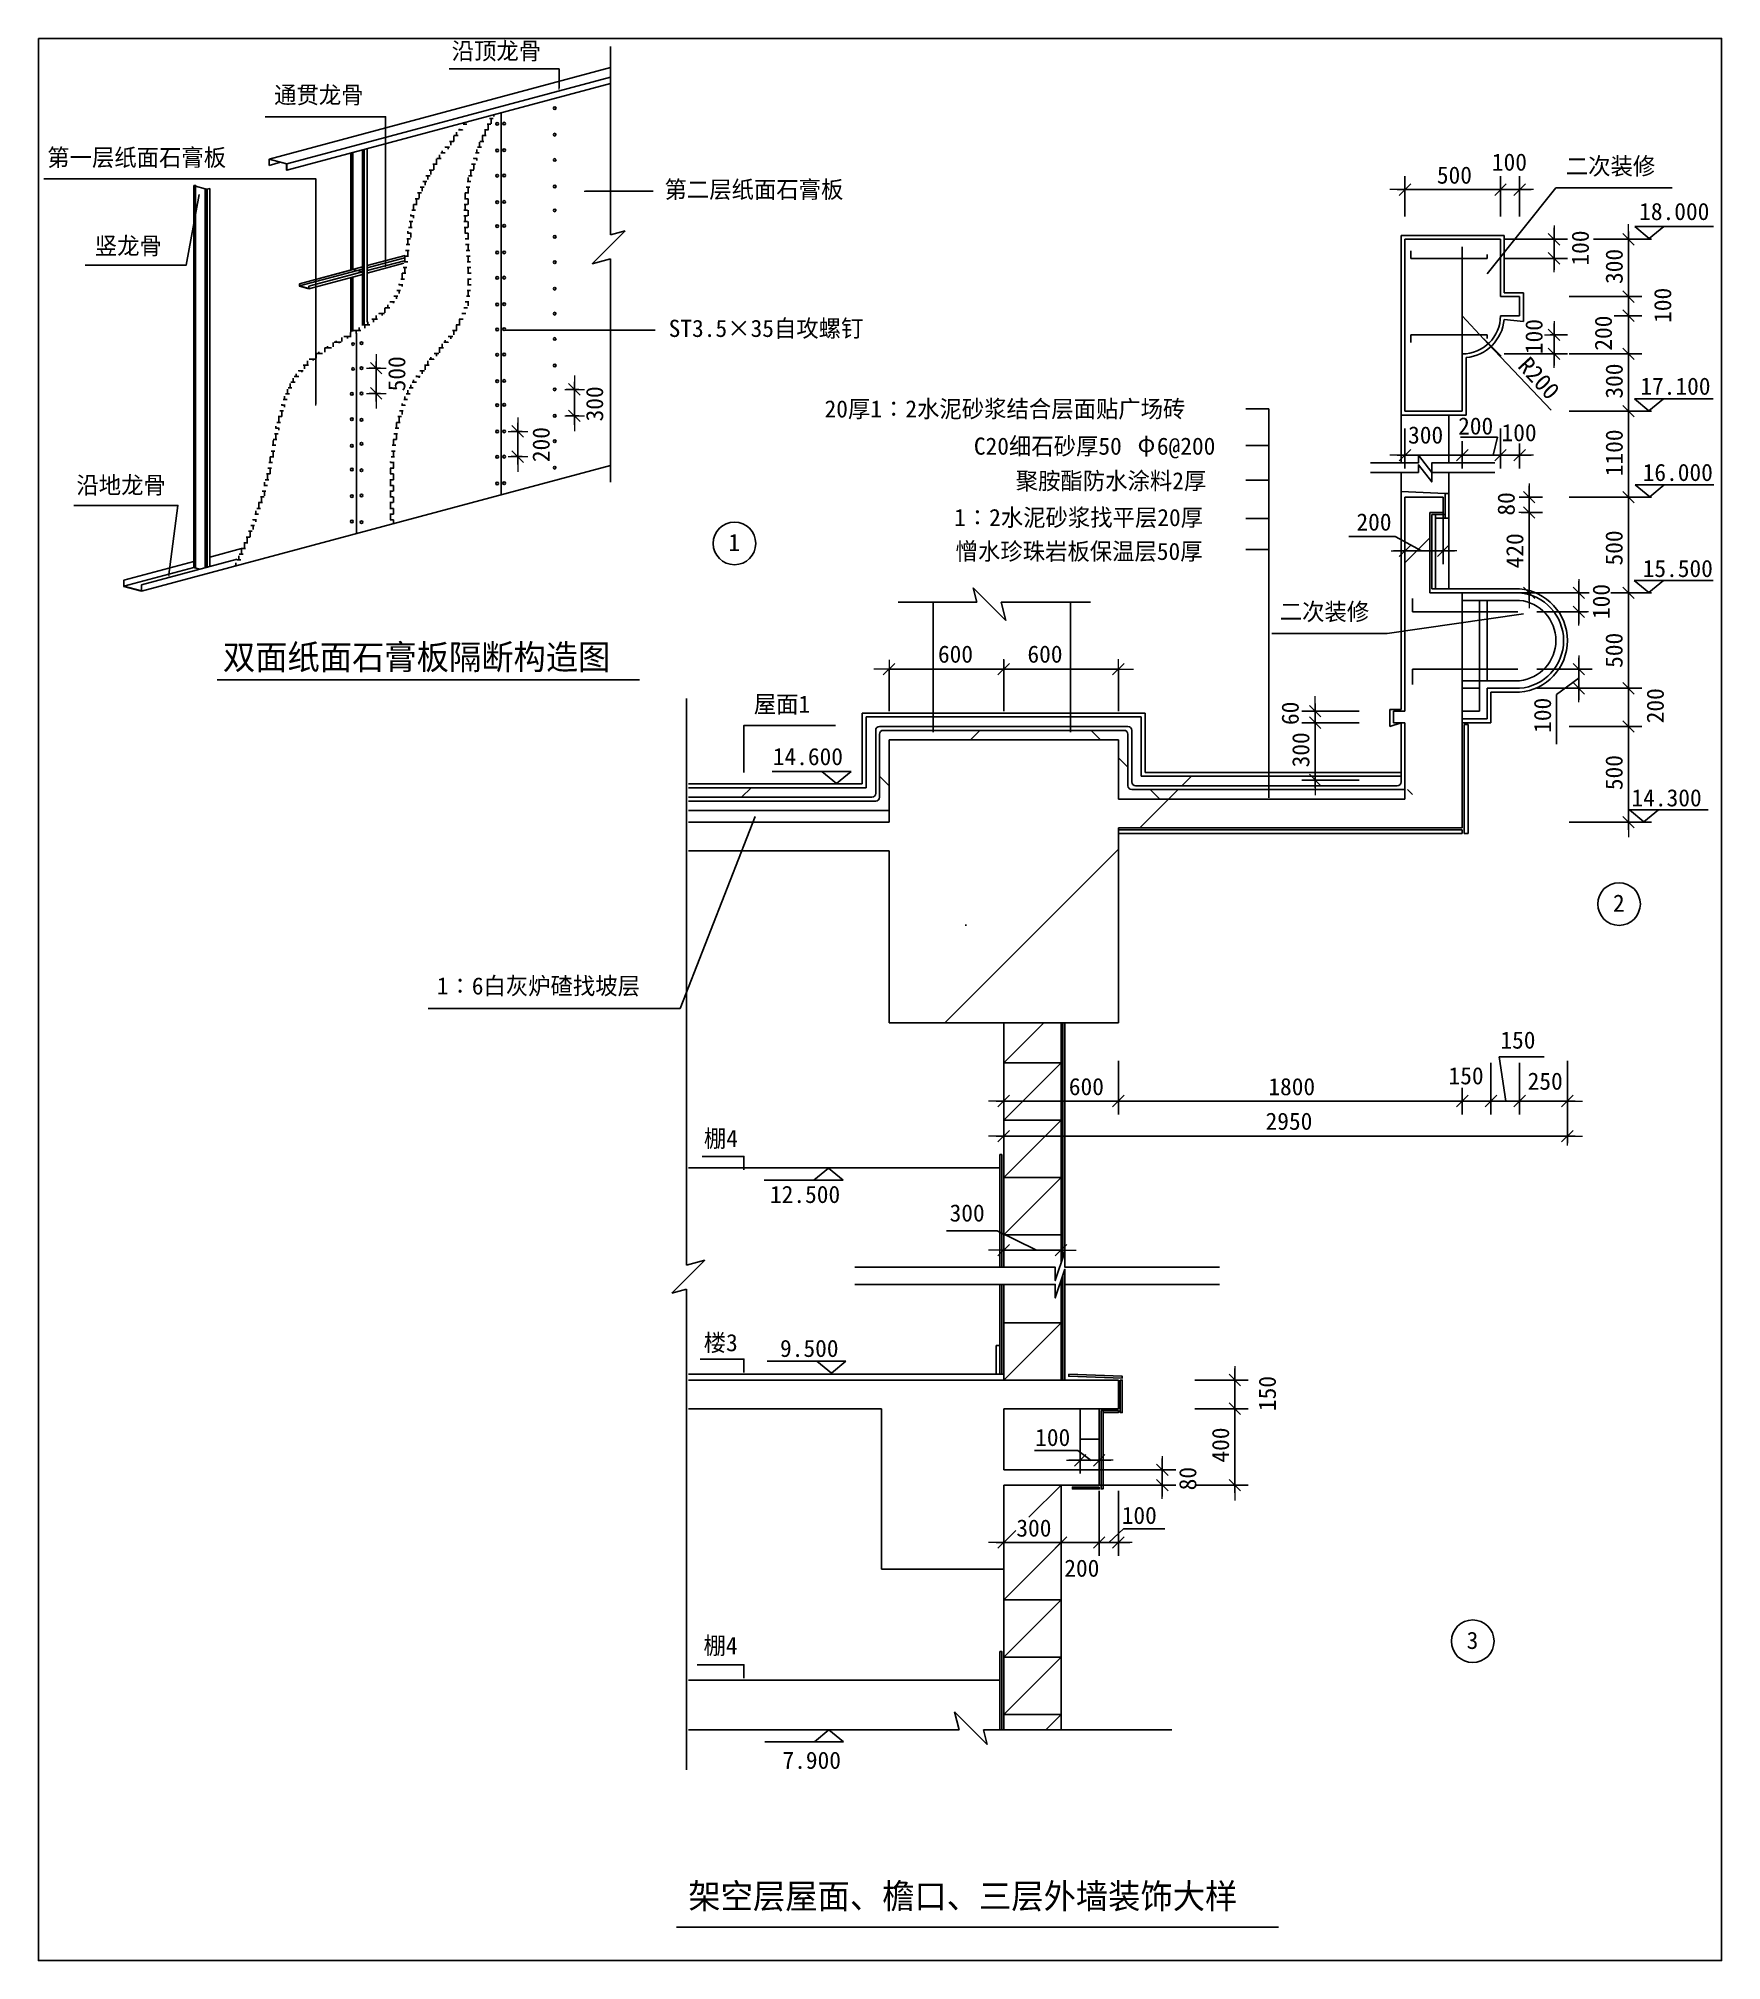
# Model space of a CAD drawing. Header units: metres. Extents: x 12294 to 21103, y -1340 to 8719.
import ezdxf

# ---------------------------------------------------------------- set-up
doc = ezdxf.new("R2010")
doc.units = ezdxf.units.M
for name, color, linetype in [('DIM', 126, 'Continuous'), ('DOOR', 4, 'Continuous'), ('F', 5, 'Continuous'), ('HZ', 6, 'Continuous'), ('L', 65, 'Continuous'), ('Q', 4, 'Continuous'), ('TK', 143, 'Continuous'), ('WALL', 7, 'Continuous'), ('WALL1', 7, 'Continuous')]:
    doc.layers.add(name, color=color, linetype=linetype)
pattern_1 = [(45, (0, 0), (-1122.53, 1122.53), [])]

msp = doc.modelspace()

# ---------------------------------------------------------------- texts
for s, p in [('沿顶龙骨', (14456.76, 8608.87)), ('通贯龙骨', (13527.52, 8378.59)), ('第一层纸面石膏板', (12340.26, 8051.2)), ('500', (19612.8, 7959.12)), ('100', (19900.68, 8027.27)), ('第二层纸面石膏板', (15570.71, 7883.71)), ('竖龙骨', (12589.02, 7588.96)), ('ST3.5×35自攻螺钉', (15592.34, 7156.89)), ('300', (19462.12, 6598.87)), ('200', (19723.92, 6646.12)), ('100', (19951.19, 6611.37)), ('沿地龙骨', (12492.62, 6336.57)), ('200', (19191.8, 6143.45)), ('600', (17001.62, 5452.18)), ('600', (17469.99, 5452.27)), ('150', (19945.1, 3432.37)), ('150', (19673.84, 3245.51)), ('600', (17686.66, 3188.91)), ('1800', (18730.72, 3188.47)), ('250', (20087.8, 3217.32)), ('2950', (18716.25, 3007.47)), ('300', (17062.51, 2527.51)), ('100', (17510.46, 1352.84)), ('100', (17963.4, 944.9)), ('300', (17411.94, 878.47)), ('200', (17662.8, 668.48))]:
    msp.add_text(s, height=90).set_placement(p)
for s, rotation, p in [('100', 90, (20408.06, 7530.47)), ('300', 90, (20585.39, 7434.15)), ('100', 90, (20839.4, 7230.47)), ('100', 90, (20165.66, 7066.96)), ('200', 90, (20528.74, 7085.02)), ('500', 90, (14214.14, 6872.15)), ('R200', 312.88, (20031.05, 7000.55)), ('300', 90, (20585.39, 6834.15)), ('300', 90, (15249.45, 6714.75)), ('200', 90, (14969.53, 6501.61)), ('1100', 90, (20585.39, 6427.94)), ('80', 90, (20020.13, 6221.9)), ('500', 90, (20584.74, 5960.81)), ('420', 90, (20065.39, 5945.89)), ('100', 90, (20517.68, 5680.47)), ('500', 90, (20584.74, 5424.99)), ('60', 90, (18889.83, 5125.86)), ('100', 90, (20210.28, 5084.95)), ('200', 90, (20800.41, 5135.02)), ('300', 90, (18945.39, 4904.15)), ('500', 90, (20584.74, 4785.02)), ('150', 90, (18770.19, 1535.47)), ('400', 90, (18525.39, 1265.89)), ('80', 90, (18353.79, 1120.67))]:
    msp.add_text(s, height=90, rotation=rotation).set_placement(p)
at = {"layer": 'DIM'}
for s, p in [('C20细石砂厚50   6@200', (17189.64, 6540.59)), ('1∶6白灰炉碴找坡层', (14378.36, 3715.69))]:
    msp.add_text(s, height=90, dxfattribs=at).set_placement(p)
at = {"layer": 'HZ'}
for s, p in [('二次装修', (20287.76, 8006.24)), ('20厚1∶2水泥砂浆结合层面贴广场砖', (16408.18, 6735.42)), ('聚胺酯防水涂料2厚', (17408.82, 6358.96)), ('1∶2水泥砂浆找平层20厚', (17085.83, 6167.02)), ('1', (15904.68, 6036.35)), ('憎水珍珠岩板保温层50厚', (17094.15, 5989.93)), ('二次装修', (18790.57, 5674.19)), ('屋面1', (16037.98, 5190.66)), ('2', (20534.19, 4148.89)), ('棚4', (15776.64, 2917.38)), ('楼3', (15775.72, 1848.69)), ('棚4', (15774.7, 263.23)), ('3', (19768.39, 290.55))]:
    msp.add_text(s, height=90, dxfattribs=at).set_placement(p)
at = {"layer": 'L'}
for s, p in [('18.000', (20671.55, 7768.68)), ('17.100', (20677.54, 6854.4)), ('16.000', (20689.82, 6403.21)), ('15.500', (20689.82, 5900.47)), ('14.600', (16137.29, 4915.88)), ('14.300', (20631.26, 4700.11)), ('12.500', (16122.54, 2624.54)), ('9.500', (16175.24, 1818.87)), ('7.900', (16188.02, -336.82))]:
    msp.add_text(s, height=90, dxfattribs=at).set_placement(p)
at = {"layer": 'Q'}
msp.add_text('φ', height=90, dxfattribs=at).set_placement((18046.38, 6554.74))
at = {"layer": 'TK'}
for s, p in [('双面纸面石膏板隔断构造图', (13259.46, 5416.69)), ('架空层屋面、檐口、三层外墙装饰大样', (15695.55, -1067.86))]:
    msp.add_text(s, height=130, dxfattribs=at).set_placement(p)

# ---------------------------------------------------------------- blocks, each defined once
blk = doc.blocks.new('_Dot')
at = {"color": 0, "linetype": 'ByBlock', "lineweight": 15}
blk.add_line((-0.5, 0), (-1, 0), dxfattribs=at)
blk = doc.blocks.new('_ARCHTICK')
at = {"lineweight": 15}
for p, q in [((-1.2, 0), (1.33, 0)), ((0, -0.83), (0, 0.89))]:
    blk.add_line(p, q, dxfattribs=at)
at = {"color": 0, "linetype": 'ByBlock'}
blk.add_lwpolyline([(-0.5, -0.5), (0.5, 0.5)], dxfattribs=at)

# ---------------------------------------------------------------- hatches: boundary and pattern name
at = {"layer": 'DOOR'}
h = msp.add_hatch(dxfattribs=at)
h.set_pattern_fill('ANSI31', scale=1500)
h.paths.add_polyline_path([(19945.82, 7668.04), (19445.82, 7668.04), (19445.82, 6768.04), (19745.82, 6768.04), (19745.82, 7068.04, 0.41), (19945.82, 7268.04), (20045.82, 7268.04), (20045.82, 7368.04), (19945.82, 7368.04)])
h = msp.add_hatch(dxfattribs=at)
h.set_pattern_fill('AR-CONC', scale=80)
h.paths.add_polyline_path([(19945.82, 7268.04), (20045.82, 7268.04), (20045.82, 7368.04), (19945.82, 7368.04), (19945.82, 7668.04), (19445.82, 7668.04), (19445.82, 6768.04), (19745.82, 6768.04), (19745.82, 7068.04, 0.41)])
h = msp.add_hatch(dxfattribs=at)
h.set_pattern_fill('ANSI31', scale=1500)
h.paths.add_polyline_path([(17945.82, 4588.04), (19745.82, 4588.04), (19745.82, 5818.04), (19575.82, 5818.04), (19575.82, 6238.04), (19645.82, 6238.04), (19645.82, 6318.04), (19445.82, 6318.04), (19445.82, 5198.04), (19385.82, 5198.04), (19385.82, 5138.04), (19445.82, 5138.04), (19445.82, 4738.04), (17945.82, 4738.04), (17945.82, 5048.04), (16745.82, 5048.04), (16745.82, 4618.04), (15695.82, 4618.04), (15695.82, 4468.04), (16745.82, 4468.04), (16745.82, 3568.04), (17945.82, 3568.04)])
h = msp.add_hatch(dxfattribs=at)
h.set_pattern_fill('AR-CONC', scale=80)
h.paths.add_polyline_path([(19745.82, 5818.04), (19575.82, 5818.04), (19575.82, 6238.04), (19645.82, 6238.04), (19645.82, 6318.04), (19445.82, 6318.04), (19445.82, 5198.04), (19385.82, 5198.04), (19385.82, 5138.04), (19445.82, 5138.04), (19445.82, 4738.04), (17945.82, 4738.04), (17945.82, 5048.04), (16745.82, 5048.04), (16745.82, 4618.04), (15695.82, 4618.04), (15695.82, 4468.04), (16745.82, 4468.04), (16745.82, 3568.04), (17945.82, 3568.04), (17945.82, 4588.04), (19745.82, 4588.04)])
h = msp.add_hatch(dxfattribs=at)
h.set_pattern_fill('AN31C', scale=500)
h.set_pattern_definition(pattern_1)
h.paths.add_polyline_path([(16675.82, 4768.04), (16675.82, 5098.04, -0.41), (16695.82, 5118.04), (16975.82, 5118.04), (16975.82, 5168.04), (16625.82, 5168.04), (16625.82, 4798.04), (15695.82, 4798.04), (15695.82, 4748.04), (16655.82, 4748.04, 0.41)])
h = msp.add_hatch(dxfattribs=at)
h.set_pattern_fill('AN31C', scale=500)
h.set_pattern_definition(pattern_1)
h.paths.add_polyline_path([(19465.82, 4828.04), (19465.82, 4858.04), (18063.97, 4858.04), (18063.97, 4808.04), (19445.82, 4808.04, 0.41)])
h.paths.add_polyline_path([(18063.97, 5168.04), (17695.82, 5168.04), (17695.82, 5118.04), (17995.82, 5118.04, -0.41), (18015.82, 5098.04), (18015.82, 4828.04, 0.41), (18035.82, 4808.04), (18063.97, 4808.04)])
h.paths.add_polyline_path([(17695.82, 5168.04), (16975.82, 5168.04), (16975.82, 5118.04), (17695.82, 5118.04)])
h = msp.add_hatch(dxfattribs=at)
h.set_pattern_fill('ANSI37', scale=300)
h.paths.add_polyline_path([(17995.82, 5078.04, 0.41), (17975.82, 5098.04), (16715.82, 5098.04, 0.41), (16695.82, 5078.04), (16695.82, 4748.04), (16695.82, 4678.04), (16745.82, 4678.04), (16745.82, 5048.04), (17945.82, 5048.04), (17945.82, 4738.04), (18063.97, 4738.04), (18063.97, 4788.04), (18015.82, 4788.04, -0.41), (17995.82, 4808.04)])
h = msp.add_hatch(dxfattribs=at)
h.set_pattern_fill('ANSI37', scale=300)
h.paths.add_polyline_path([(16695.82, 4748.04, -0.41), (16675.82, 4728.04), (15695.82, 4728.04), (15695.82, 4678.04), (16695.82, 4678.04)])
h = msp.add_hatch(dxfattribs=at)
h.set_pattern_fill('ANSI37', scale=300)
h.paths.add_polyline_path([(19485.82, 4788.04), (18063.97, 4788.04), (18063.97, 4738.04), (19485.82, 4738.04)])
h = msp.add_hatch(dxfattribs=at)
h.set_pattern_fill('ANSI31', scale=1500)
h.paths.add_polyline_path([(15695.82, 1698.04), (15695.82, 1548.04), (16705.82, 1548.04), (16705.82, 708.04), (17345.82, 708.04), (17345.82, 1148.04), (17645.82, 1148.04), (17845.82, 1148.04), (17845.82, 1228.04), (17345.82, 1228.04), (17345.82, 1548.04), (17945.82, 1548.04), (17945.82, 1698.04)])
h = msp.add_hatch(dxfattribs=at)
h.set_pattern_fill('AR-CONC', scale=80)
h.paths.add_polyline_path([(15695.82, 1698.04), (15695.82, 1548.04), (16705.82, 1548.04), (16705.82, 708.04), (17345.82, 708.04), (17345.82, 1148.04), (17645.82, 1148.04), (17845.82, 1148.04), (17845.82, 1228.04), (17345.82, 1228.04), (17345.82, 1548.04), (17945.82, 1548.04), (17945.82, 1698.04)])

# ---------------------------------------------------------------- linework, layer by layer
for p, q in [((15287.54, 7691.69), (15287.54, 8677.35)), ((13500.76, 8088.21), (15287.54, 8566.97)), ((13593.46, 8063.37), (15287.54, 8517.29)), ((13593.46, 8030.23), (15287.54, 8484.16)), ((14516.97, 8270.48), (14535.61, 8270.48)), ((14542.59, 8280.23), (14542.59, 8284.55)), ((14642.13, 8270.48), (14661.56, 8270.48)), ((14647.63, 8240.47), (14647.63, 8270.48)), ((14655.19, 8300.49), (14673.84, 8300.49)), ((14662.64, 8273.1), (14662.64, 8300.49)), ((14677.64, 8309.87), (14677.64, 8320.73)), ((14715.33, 6330.46), (14715.33, 8330.83)), ((14421.83, 8150.44), (14445.33, 8150.44)), ((14422.55, 8150.44), (14422.55, 8151.39)), ((14437.55, 8140.15), (14437.55, 8150.44)), ((14444.83, 8180.45), (14468.25, 8180.45)), ((14452.56, 8159.93), (14452.56, 8180.45)), ((14467.56, 8180.45), (14467.56, 8209.31)), ((14468.47, 8210.46), (14491.15, 8210.46)), ((14482.57, 8210.46), (14482.57, 8228.05)), ((14492.59, 8240.47), (14513.68, 8240.47)), ((14497.57, 8240.47), (14497.57, 8246.63)), ((14512.58, 8238.99), (14512.58, 8240.47)), ((14592.66, 8150.44), (14612.75, 8150.44)), ((14602.61, 8150.44), (14602.61, 8175.97)), ((14604.4, 8180.45), (14624.58, 8180.45)), ((14616.63, 8210.46), (14636.78, 8210.46)), ((14617.62, 8180.45), (14617.62, 8210.46)), ((14629.24, 8240.47), (14649.16, 8240.47)), ((14632.62, 8210.46), (14632.62, 8240.47)), ((13500.76, 8055.07), (13500.76, 8088.21)), ((13593.46, 8063.37), (13500.76, 8088.21)), ((13501.54, 8054.86), (13500.76, 8055.07)), ((13501.54, 8054.86), (13501.54, 8087.06)), ((13592.68, 8062.64), (13501.54, 8087.06)), ((13501.54, 8054.86), (13561.63, 8070.96)), ((13593.46, 8063.37), (13502.31, 8087.79)), ((13592.68, 8030.44), (13592.68, 8062.64)), ((13593.46, 8030.23), (13593.46, 8063.37)), ((13929.41, 7507.56), (13929.41, 8120.25)), ((13937.74, 7509.79), (13937.74, 8122.48)), ((13938.99, 7510.13), (13938.99, 8122.81)), ((13989.86, 7523.76), (13989.86, 8136.44)), ((13991.11, 7524.09), (13991.11, 8136.78)), ((13999.44, 7526.32), (13999.44, 8139.01)), ((14014.76, 7530.43), (14014.76, 8143.11)), ((14358.37, 8060.4), (14380.81, 8060.4)), ((14362.52, 8031.98), (14362.52, 8060.4)), ((14377.53, 8060.4), (14377.53, 8089.06)), ((14378.46, 8090.41), (14401.3, 8090.41)), ((14392.53, 8090.41), (14392.53, 8110.51)), ((14399.65, 8120.42), (14422.87, 8120.42)), ((14407.54, 8120.42), (14407.54, 8131.24)), ((14422.55, 8119.98), (14422.55, 8120.42)), ((14561.33, 8060.4), (14580.98, 8060.4)), ((14571.03, 8090.41), (14590.84, 8090.41)), ((14572.6, 8090.41), (14572.6, 8095.06)), ((14572.6, 8032.56), (14572.6, 8060.4)), ((14581.5, 8120.42), (14601.46, 8120.42)), ((14587.61, 8120.42), (14587.61, 8137.07)), ((14587.61, 8080.84), (14587.61, 8090.41)), ((13106.59, 7949.03), (13116.16, 7951.6)), ((13114.92, 7946.8), (13106.59, 7949.03)), ((13106.59, 5949.6), (13106.59, 7949.03)), ((13116.16, 5947.03), (13116.16, 7951.6)), ((13593.46, 8030.23), (13592.68, 8030.44)), ((14305.88, 7970.37), (14327.03, 7970.37)), ((14317.51, 7951.77), (14317.51, 7970.37)), ((14322, 8000.38), (14343.58, 8000.38)), ((14332.51, 7980.61), (14332.51, 8000.38)), ((14339.52, 8030.39), (14361.53, 8030.39)), ((14347.52, 8007.17), (14347.52, 8030.39)), ((14537.69, 7970.37), (14556.88, 7970.37)), ((14542.59, 7970.37), (14542.59, 7992.15)), ((14544.58, 8000.38), (14563.92, 8000.38)), ((14552.49, 8030.39), (14571.98, 8030.39)), ((14557.6, 8000.38), (14557.6, 8030.39)), ((13114.92, 7946.8), (13116.16, 7945.74)), ((13114.92, 5947.37), (13114.92, 7946.8)), ((13167.04, 7932.1), (13116.16, 7945.74)), ((13167.04, 7932.1), (13168.29, 7932.5)), ((13167.04, 5949.16), (13167.04, 7932.1)), ((13176.61, 7930.27), (13168.29, 7932.5)), ((13168.29, 5949.49), (13168.29, 7932.5)), ((13176.61, 7930.27), (13191.93, 7934.38)), ((13176.61, 5951.72), (13176.61, 7930.27)), ((13191.93, 5955.83), (13191.93, 7934.38)), ((14256.35, 7850.32), (14276.01, 7850.32)), ((14257.48, 7820.31), (14257.48, 7850.32)), ((14266.44, 7880.33), (14286.42, 7880.33)), ((14272.49, 7850.32), (14272.49, 7880.33)), ((14278.06, 7910.34), (14298.41, 7910.34)), ((14287.49, 7883.19), (14287.49, 7910.34)), ((14291.22, 7940.36), (14311.95, 7940.36)), ((14302.5, 7919.78), (14302.5, 7940.36)), ((14521.45, 7850.32), (14540.38, 7850.32)), ((14523.7, 7880.33), (14542.57, 7880.33)), ((14527.19, 7910.34), (14546.12, 7910.34)), ((14527.58, 7880.33), (14527.58, 7910.34)), ((14527.58, 7820.31), (14527.58, 7850.32)), ((14531.87, 7940.36), (14550.92, 7940.36)), ((14542.59, 7910.34), (14542.59, 7940.36)), ((14542.59, 7850.32), (14542.59, 7880.33)), ((14235.01, 7760.29), (14254.1, 7760.29)), ((14240.76, 7790.3), (14259.94, 7790.3)), ((14242.48, 7790.3), (14242.48, 7798.23)), ((14242.48, 7730.28), (14242.48, 7760.29)), ((14247.79, 7820.31), (14267.19, 7820.31)), ((14257.48, 7778.43), (14257.48, 7790.3)), ((14520.41, 7820.31), (14539.4, 7820.31)), ((14520.41, 7790.3), (14539.43, 7790.3)), ((14521.25, 7760.29), (14540.27, 7760.29)), ((14527.58, 7760.29), (14527.58, 7790.3)), ((14542.59, 7790.3), (14542.59, 7820.31)), ((14542.59, 7730.28), (14542.59, 7760.29)), ((14222.57, 7670.25), (14241.68, 7670.25)), ((14226.17, 7700.26), (14245.25, 7700.26)), ((14227.47, 7700.26), (14227.47, 7710.34)), ((14227.47, 7640.24), (14227.47, 7670.25)), ((14230.23, 7730.28), (14249.3, 7730.28)), ((14242.48, 7677.21), (14242.48, 7700.26)), ((14522.77, 7730.28), (14541.77, 7730.28)), ((14524.8, 7700.26), (14543.76, 7700.26)), ((14527.17, 7670.25), (14546.08, 7670.25)), ((14527.58, 7700.26), (14527.58, 7730.28)), ((14542.59, 7670.25), (14542.59, 7700.26)), ((15364.04, 7712.19), (15192.53, 7540.03)), ((15287.54, 7691.69), (15364.04, 7712.19)), ((20648.27, 7734.31), (20724.65, 7671.69)), ((20648.27, 7734.31), (21060.71, 7734.31)), ((20724.65, 7671.69), (20801.17, 7734.31)), ((14014.76, 7530.43), (14212.65, 7583.45)), ((14014.76, 7518.52), (14211.07, 7571.12)), ((14014.76, 7504.1), (14209.03, 7556.15)), ((14208.18, 7550.21), (14227.35, 7550.21)), ((14212.24, 7580.22), (14231.4, 7580.22)), ((14212.47, 7550.21), (14212.47, 7580.22)), ((14215.83, 7610.23), (14234.98, 7610.23)), ((14219.2, 7640.24), (14238.33, 7640.24)), ((14227.47, 7580.22), (14227.47, 7610.23)), ((14529.73, 7640.24), (14548.59, 7640.24)), ((14532.32, 7610.23), (14551.15, 7610.23)), ((14534.79, 7580.22), (14553.6, 7580.22)), ((14536.97, 7550.21), (14555.78, 7550.21)), ((14542.59, 7610.23), (14542.59, 7640.24)), ((14542.59, 7550.21), (14542.59, 7580.22)), ((15192.53, 7540.03), (15287.54, 7565.49)), ((15287.54, 6396.18), (15287.54, 7565.49)), ((13660.11, 7435.4), (13989.86, 7523.76)), ((13660.89, 7423.7), (13989.86, 7511.85)), ((13660.89, 7435.19), (13940.73, 7510.18)), ((13709.24, 7422.24), (13989.08, 7497.22)), ((13710.02, 7422.03), (13989.86, 7497.01)), ((13710.02, 7409.6), (13989.86, 7484.59)), ((13929.41, 7181.33), (13929.41, 7468.39)), ((13937.74, 7186.18), (13937.74, 7470.62)), ((13938.99, 7186.91), (13938.99, 7470.95)), ((13989.86, 7497.01), (13939.95, 7510.38)), ((13989.86, 7217.68), (13989.86, 7523.76)), ((13991.11, 7218.46), (13991.11, 7524.09)), ((13999.44, 7223.79), (13999.44, 7526.32)), ((14014.76, 7491.26), (14207.07, 7542.79)), ((14014.76, 7233.86), (14014.76, 7530.43)), ((14190.2, 7460.17), (14209.64, 7460.17)), ((14197.46, 7460.17), (14197.46, 7489.97)), ((14197.51, 7490.19), (14216.77, 7490.19)), ((14203.37, 7520.2), (14222.57, 7520.2)), ((14212.47, 7490.19), (14212.47, 7520.2)), ((14538.7, 7520.2), (14557.51, 7520.2)), ((14539.79, 7490.19), (14558.61, 7490.19)), ((14540.05, 7460.17), (14558.88, 7460.17)), ((14542.59, 7490.19), (14542.59, 7520.2)), ((14542.59, 7430.16), (14542.59, 7460.17)), ((13660.89, 7435.19), (13660.11, 7435.4)), ((13660.11, 7422.98), (13660.11, 7435.4)), ((13710.02, 7409.6), (13660.11, 7422.98)), ((13660.89, 7423.7), (13660.89, 7435.19)), ((13709.24, 7410.74), (13660.89, 7423.7)), ((13710.02, 7422.03), (13709.24, 7422.24)), ((13709.24, 7410.74), (13709.24, 7422.24)), ((13710.02, 7409.6), (13710.02, 7422.03)), ((14137.44, 7340.13), (14137.44, 7344.85)), ((14153.92, 7370.14), (14175.17, 7370.14)), ((14167.45, 7356.52), (14167.45, 7370.14)), ((14169.18, 7400.15), (14189.5, 7400.15)), ((14180.97, 7430.16), (14200.77, 7430.16)), ((14182.45, 7430.16), (14182.45, 7434.52)), ((14182.45, 7384.5), (14182.45, 7400.15)), ((14197.46, 7420.55), (14197.46, 7430.16)), ((14533.63, 7370.14), (14552.63, 7370.14)), ((14537.22, 7400.15), (14556.12, 7400.15)), ((14539.28, 7430.16), (14558.13, 7430.16)), ((14542.59, 7370.14), (14542.59, 7400.15)), ((14038.08, 7250.09), (14069.3, 7250.09)), ((14047.4, 7233.69), (14047.4, 7250.09)), ((14062.41, 7250.09), (14062.41, 7268.56)), ((14076.39, 7280.11), (14104.56, 7280.11)), ((14077.41, 7280.11), (14077.41, 7280.98)), ((14092.42, 7269.16), (14092.42, 7280.11)), ((14107.43, 7282.81), (14107.43, 7309.25)), ((14108.26, 7310.12), (14133.67, 7310.12)), ((14122.43, 7310.12), (14122.43, 7325.81)), ((14133.93, 7340.13), (14156.97, 7340.13)), ((14152.44, 7333.68), (14152.44, 7340.13)), ((14496.76, 7250.09), (14517.34, 7250.09)), ((14497.57, 7220.08), (14497.57, 7250.09)), ((14510.19, 7280.11), (14530.19, 7280.11)), ((14520.51, 7310.12), (14540.04, 7310.12)), ((14528.18, 7340.13), (14547.37, 7340.13)), ((14542.59, 7319.56), (14542.59, 7340.13)), ((13882.34, 7132.31), (13882.34, 7154.21)), ((13892.52, 7160.06), (13930.47, 7160.06)), ((13897.35, 7160.06), (13897.35, 7162.84)), ((13912.35, 7149.6), (13912.35, 7160.06)), ((13927.36, 7160.06), (13927.36, 7180.13)), ((13944.38, 7190.07), (13959.21, 7190.07)), ((13957.37, 7175.8), (13957.37, 7190.07)), ((13959.21, 7190.07), (13981.1, 7190.07)), ((13959.21, 6127.86), (13959.21, 7176.89)), ((13972.37, 7190.07), (13972.37, 7206.82)), ((13993.66, 7220.08), (14027.89, 7220.08)), ((14002.39, 7203.35), (14002.39, 7220.08)), ((14017.39, 7220.08), (14017.39, 7235.64)), ((14438.88, 7160.06), (14462.15, 7160.06)), ((14452.56, 7147.24), (14452.56, 7160.06)), ((14460.76, 7190.07), (14483.09, 7190.07)), ((14467.56, 7167.51), (14467.56, 7190.07)), ((14480.18, 7220.08), (14501.58, 7220.08)), ((14482.57, 7190.07), (14482.57, 7220.08)), ((13717.28, 7040.01), (13717.28, 7044.98)), ((13747.29, 7045.16), (13747.29, 7068.76)), ((13748.99, 7070.03), (13781.45, 7070.03)), ((13762.3, 7070.03), (13762.3, 7079.64)), ((13777.3, 7067.16), (13777.3, 7070.03)), ((13792.31, 7077.35), (13792.31, 7099.94)), ((13792.46, 7100.04), (13827.91, 7100.04)), ((13807.31, 7100.04), (13807.31, 7109.52)), ((13822.32, 7096.59), (13822.32, 7100.04)), ((13837.32, 7105.78), (13837.32, 7127.88)), ((13840.95, 7130.05), (13878.44, 7130.05)), ((13852.33, 7130.05), (13852.33, 7136.77)), ((13867.33, 7123.59), (13867.33, 7130.05)), ((14347.52, 7040.01), (14347.52, 7050.46)), ((14364.26, 7070.03), (14389.04, 7070.03)), ((14377.53, 7056.57), (14377.53, 7070.03)), ((14389.97, 7100.04), (14414.54, 7100.04)), ((14392.53, 7074.12), (14392.53, 7100.04)), ((14407.54, 7100.04), (14407.54, 7120.91)), ((14415.08, 7130.05), (14439.14, 7130.05)), ((14422.55, 7130.05), (14422.55, 7139.25)), ((14437.55, 7128.05), (14437.55, 7130.05)), ((13633.24, 6949.98), (13656.05, 6949.98)), ((13642.25, 6949.98), (13642.25, 6963.38)), ((13654.47, 6979.99), (13678.91, 6979.99)), ((13657.26, 6979.99), (13657.26, 6983.55)), ((13672.26, 6971.84), (13672.26, 6979.99)), ((13680.14, 7010), (13706.66, 7010)), ((13687.27, 6989.68), (13687.27, 7010)), ((13702.27, 7010), (13702.27, 7031.76)), ((13711.5, 7040.01), (13740.76, 7040.01)), ((13732.28, 7033.09), (13732.28, 7040.01)), ((14024.85, 6993.95), (14083.75, 6993.95)), ((14061.25, 7028.09), (14061.25, 6819.21)), ((14269.31, 6949.98), (14292.25, 6949.98)), ((14272.49, 6949.98), (14272.49, 6954.68)), ((14287.49, 6943.14), (14287.49, 6949.98)), ((14290.59, 6979.99), (14314.42, 6979.99)), ((14302.5, 6964.19), (14302.5, 6979.99)), ((14313.89, 7010), (14338.34, 7010)), ((14317.51, 6983.97), (14317.51, 7010)), ((14332.51, 7010), (14332.51, 7032.68)), ((14338.66, 7040.01), (14363.42, 7040.01)), ((14362.52, 7038.96), (14362.52, 7040.01)), ((13582.23, 6829.94), (13582.23, 6847.63)), ((13587.08, 6859.95), (13607.38, 6859.95)), ((13597.23, 6859.95), (13597.23, 6883.58)), ((13600.18, 6889.96), (13620.98, 6889.96)), ((13612.24, 6889.96), (13612.24, 6914.14)), ((13615.38, 6919.97), (13637, 6919.97)), ((13627.24, 6919.97), (13627.24, 6940.45)), ((14024.85, 6861.5), (14083.75, 6861.5)), ((14212.47, 6829.94), (14212.47, 6846.11)), ((14218.72, 6859.95), (14239.47, 6859.95)), ((14227.47, 6859.95), (14227.47, 6878.07)), ((14233.58, 6889.96), (14254.85, 6889.96)), ((14242.48, 6889.96), (14242.48, 6906.33)), ((14250.36, 6919.97), (14272.31, 6919.97)), ((14257.48, 6919.97), (14257.48, 6931.68)), ((15056.06, 6882.68), (15121.4, 6882.68)), ((15098.89, 6921.86), (15098.89, 6697.85)), ((13548.97, 6739.9), (13568.32, 6739.9)), ((13552.22, 6709.89), (13552.22, 6739.9)), ((13556.89, 6769.91), (13576.38, 6769.91)), ((13565.73, 6799.92), (13585.41, 6799.92)), ((13567.22, 6799.92), (13567.22, 6804.66)), ((13567.22, 6739.9), (13567.22, 6769.91)), ((13575.71, 6829.94), (13595.65, 6829.94)), ((13582.23, 6789.75), (13582.23, 6799.92)), ((14174.94, 6739.9), (14194.42, 6739.9)), ((14182.45, 6709.89), (14182.45, 6739.9)), ((14183.85, 6769.91), (14203.55, 6769.91)), ((14194.02, 6799.92), (14214, 6799.92)), ((14197.46, 6799.92), (14197.46, 6809.25)), ((14197.46, 6750.36), (14197.46, 6769.91)), ((14205.59, 6829.94), (14225.91, 6829.94)), ((14212.47, 6795.77), (14212.47, 6799.92)), ((15056.06, 6743.86), (15121.4, 6743.86)), ((20646.34, 6832.98), (20722.71, 6770.36)), ((20646.34, 6832.98), (21058.78, 6832.98)), ((20722.71, 6770.36), (20799.23, 6832.98)), ((13529.05, 6649.87), (13548.18, 6649.87)), ((13535.21, 6679.88), (13554.38, 6679.88)), ((13537.21, 6679.88), (13537.21, 6689.25)), ((13537.21, 6619.86), (13537.21, 6649.87)), ((13541.8, 6709.89), (13561.05, 6709.89)), ((13552.22, 6669.61), (13552.22, 6679.88)), ((14154.69, 6649.87), (14173.76, 6649.87)), ((14160.47, 6679.88), (14179.63, 6679.88)), ((14167.19, 6709.89), (14186.49, 6709.89)), ((14167.45, 6679.88), (14167.45, 6709.89)), ((14167.45, 6619.86), (14167.45, 6649.87)), ((14768.76, 6662.85), (14824.97, 6662.85)), ((14802.46, 6489.41), (14802.46, 6707.91)), ((13511.92, 6559.83), (13531.01, 6559.83)), ((13517.53, 6589.84), (13536.62, 6589.84)), ((13522.2, 6589.84), (13522.2, 6614.64)), ((13522.2, 6529.82), (13522.2, 6559.83)), ((13523.2, 6619.86), (13542.3, 6619.86)), ((14142.18, 6559.83), (14161.07, 6559.83)), ((14145.63, 6589.84), (14164.56, 6589.84)), ((14149.77, 6619.86), (14168.76, 6619.86)), ((14152.44, 6589.84), (14152.44, 6619.86)), ((14152.44, 6529.82), (14152.44, 6559.83)), ((19929.62, 6631.78), (19735.83, 6631.78)), ((19907.41, 6537.66), (19929.62, 6631.78)), ((12833.68, 5826.28), (15287.54, 6483.79)), ((13487.69, 6439.79), (13506.92, 6439.79)), ((13492.19, 6409.78), (13492.19, 6439.79)), ((13494.26, 6469.8), (13513.43, 6469.8)), ((13500.41, 6499.81), (13519.54, 6499.81)), ((13506.25, 6529.82), (13525.36, 6529.82)), ((13507.2, 6499.81), (13507.2, 6529.82)), ((13507.2, 6441.03), (13507.2, 6469.8)), ((14134.09, 6439.79), (14152.91, 6439.79)), ((14135.38, 6469.8), (14154.21, 6469.8)), ((14137.12, 6499.81), (14155.96, 6499.81)), ((14137.44, 6499.81), (14137.44, 6504.53)), ((14137.44, 6439.79), (14137.44, 6469.8)), ((14139.37, 6529.82), (14158.23, 6529.82)), ((14152.44, 6469.8), (14152.44, 6499.81)), ((14152.44, 6409.78), (14152.44, 6439.79)), ((14768.76, 6530.4), (14824.97, 6530.4)), ((13464.59, 6349.75), (13484.08, 6349.75)), ((13472.85, 6379.76), (13492.25, 6379.76)), ((13477.19, 6379.76), (13477.19, 6396.38)), ((13477.19, 6325.86), (13477.19, 6349.75)), ((13480.56, 6409.78), (13499.87, 6409.78)), ((13492.19, 6379.56), (13492.19, 6379.76)), ((14132.41, 6349.75), (14151.2, 6349.75)), ((14132.65, 6379.76), (14151.45, 6379.76)), ((14133.2, 6409.78), (14152.01, 6409.78)), ((14137.44, 6379.76), (14137.44, 6409.78)), ((14137.44, 6319.74), (14137.44, 6349.75)), ((14152.44, 6349.75), (14152.44, 6379.76)), ((20650.16, 6382.46), (20726.54, 6319.84)), ((20650.16, 6382.46), (21062.6, 6382.46)), ((20726.54, 6319.84), (20803.06, 6382.46)), ((13432.17, 6229.71), (13432.17, 6246.26)), ((13436.71, 6259.72), (13456.46, 6259.72)), ((13446.49, 6289.73), (13466.16, 6289.73)), ((13447.18, 6259.72), (13447.18, 6289.73)), ((13455.8, 6319.74), (13475.37, 6319.74)), ((13462.18, 6289.73), (13462.18, 6319.74)), ((14132.41, 6319.74), (14151.2, 6319.74)), ((14132.62, 6289.73), (14151.4, 6289.73)), ((14133, 6259.72), (14151.77, 6259.72)), ((14137.44, 6259.72), (14137.44, 6289.73)), ((14152.44, 6289.73), (14152.44, 6319.74)), ((14152.44, 6229.71), (14152.44, 6259.72)), ((13393.4, 6139.67), (13413.49, 6139.67)), ((13402.16, 6110.39), (13402.16, 6139.67)), ((13404.78, 6169.69), (13424.79, 6169.69)), ((13415.81, 6199.7), (13435.75, 6199.7)), ((13417.16, 6199.7), (13417.16, 6203.44)), ((13417.16, 6149.35), (13417.16, 6169.69)), ((13426.47, 6229.71), (13446.31, 6229.71)), ((13432.17, 6189.79), (13432.17, 6199.7)), ((14133.49, 6229.71), (14152.26, 6229.71)), ((14134.06, 6199.7), (14152.82, 6199.7)), ((14137.44, 6199.7), (14137.44, 6229.71)), ((14152.44, 6179.64), (14152.44, 6199.7)), ((13191.93, 6005.09), (13357.6, 6049.48)), ((13191.93, 6004.67), (13357.4, 6049.01)), ((13357.14, 6019.63), (13357.14, 6048.36)), ((13357.66, 6049.64), (13377.91, 6049.64)), ((13369.8, 6079.65), (13390, 6079.65)), ((13372.15, 6049.64), (13372.15, 6079.65)), ((13381.73, 6109.66), (13401.88, 6109.66)), ((13387.15, 6079.65), (13387.15, 6109.66)), ((19394.27, 6113.11), (19152.45, 6113.11)), ((19531.86, 6038.13), (19394.27, 6113.11)), ((12740.98, 5884.26), (13106.59, 5982.22)), ((12741.75, 5884.05), (13106.59, 5981.8)), ((12741.75, 5851.84), (13106.59, 5949.6)), ((12832.9, 5859.62), (13334.83, 5994.12)), ((12833.68, 5859.42), (13334.63, 5993.65)), ((13137.64, 5941.28), (13106.59, 5949.6)), ((13320.51, 5959.61), (13331.26, 5959.61)), ((13327.13, 5959.61), (13327.13, 5975.55)), ((13332.96, 5989.62), (13353.27, 5989.62)), ((13342.14, 5989.62), (13342.14, 6011.79)), ((13345.37, 6019.63), (13365.65, 6019.63)), ((12741.75, 5884.05), (12740.98, 5884.26)), ((12740.98, 5851.12), (12740.98, 5884.26)), ((12833.68, 5826.28), (12740.98, 5851.12)), ((12741.75, 5851.84), (12741.75, 5884.05)), ((12832.9, 5827.42), (12741.75, 5851.84)), ((12833.68, 5859.42), (12832.9, 5859.62)), ((12832.9, 5827.42), (12832.9, 5859.62)), ((12833.68, 5826.28), (12833.68, 5859.42)), ((17185.49, 5844.61), (17357.65, 5673.1)), ((17205.99, 5768.11), (17185.49, 5844.61)), ((20646.03, 5881.8), (20722.41, 5819.18)), ((20646.03, 5881.8), (21058.47, 5881.8)), ((20722.41, 5819.18), (20798.93, 5881.8)), ((17205.99, 5768.11), (16794.1, 5768.11)), ((17357.65, 5673.1), (17332.19, 5768.11)), ((17800.54, 5768.11), (17332.19, 5768.11)), ((20356.63, 5373.71), (20239.21, 5286.3)), ((15686.28, 5265.16), (15686.28, 2299.42)), ((20239.21, 5286.3), (20239.21, 5026.39)), ((16546.81, 4883.07), (16134.37, 4883.07)), ((16470.43, 4820.46), (16393.91, 4883.07)), ((16546.81, 4883.07), (16470.43, 4820.46)), ((20620.15, 4681.75), (21032.6, 4681.75)), ((20620.15, 4681.75), (20696.53, 4619.14)), ((20696.53, 4619.14), (20773.05, 4681.75)), ((19974.47, 3157.99), (19938.95, 3389.67)), ((19938.95, 3389.67), (20175.02, 3389.67)), ((16504.79, 2743.42), (16092.34, 2743.42)), ((16428.41, 2806.04), (16351.89, 2743.42)), ((16504.79, 2743.42), (16428.41, 2806.04)), ((17310.96, 2479.61), (17046.38, 2479.61)), ((17513.7, 2379.05), (17310.96, 2479.61)), ((15609.78, 2152.72), (15781.29, 2324.88)), ((15781.29, 2324.88), (15686.28, 2299.42)), ((15686.28, 2173.22), (15609.78, 2152.72)), ((15686.28, 2173.22), (15686.28, -341.87)), ((16520.46, 1796.91), (16108.02, 1796.91)), ((16444.08, 1734.3), (16367.56, 1796.91)), ((16520.46, 1796.91), (16444.08, 1734.3)), ((17732.91, 1328.5), (17507.26, 1328.5)), ((17804.17, 1277.08), (17732.91, 1328.5)), ((17895.32, 847), (17971.91, 918.84)), ((17971.91, 918.84), (18189.19, 918.84)), ((17259.77, -209.32), (17087.61, -37.81)), ((17087.61, -37.81), (17113.07, -132.82)), ((15695.82, -132.82), (17113.07, -132.82)), ((16507.79, -194.9), (16095.35, -194.9)), ((16431.42, -132.28), (16354.9, -194.9)), ((16507.79, -194.9), (16431.42, -132.28)), ((17239.27, -132.82), (18224.92, -132.82)), ((17239.27, -132.82), (17259.77, -209.32))]:
    msp.add_line(p, q)
msp.add_lwpolyline([(12294.1, 8719.16), (21102.7, 8719.16), (21102.7, -1340.2), (12294.1, -1340.2)], close=True)
for points in [[(15018.86, 8460.31), (15018.86, 8559.27), (14443.7, 8559.27)], [(14110.91, 7532.03), (14110.91, 8309.61), (13480.93, 8309.61)], [(13745.29, 6805.13), (13745.29, 7984.72), (12322.39, 7984.72)], [(13135.71, 7901.84), (13067.46, 7532.8), (12538.78, 7531.98)], [(15156.81, 7919.41), (15511.84, 7919.41)], [(14741.03, 7192.98), (15522.35, 7192.98)], [(19858.46, 7146.68), (19948.73, 7055.63)], [(12976.78, 5913.21), (13024.27, 6275.03), (12478.92, 6275.03)]]:
    msp.add_lwpolyline(points)
for centre, radius in [((14996.03, 8354.35), 7.02), ((14694.8, 8272.05), 7.02), ((14731.18, 8273.34), 7.02), ((14996.03, 8215.54), 7.02), ((14694.8, 8133.23), 7.02), ((14731.18, 8134.53), 7.02), ((14996.03, 8083.08), 7.02), ((14694.8, 8000.78), 7.02), ((14731.18, 8002.08), 7.02), ((14996.03, 7944.27), 7.02), ((14694.8, 7861.96), 7.02), ((14731.18, 7863.26), 7.02), ((14996.03, 7819.46), 7.02), ((14694.8, 7737.16), 7.02), ((14731.18, 7738.45), 7.02), ((14996.03, 7680.64), 7.02), ((14694.8, 7598.34), 7.02), ((14731.18, 7599.64), 7.02), ((14996.03, 7548.19), 7.02), ((14694.8, 7465.89), 7.02), ((14731.18, 7467.18), 7.02), ((14996.03, 7409.38), 7.02), ((14694.8, 7327.07), 7.02), ((14731.18, 7328.37), 7.02), ((14996.03, 7278.75), 7.02), ((14694.8, 7196.45), 7.02), ((14731.18, 7197.74), 7.02), ((14996.03, 7146.3), 7.02), ((13940.59, 7119.94), 7.02), ((13984.68, 7124.58), 7.02), ((14694.8, 7063.99), 7.02), ((14731.18, 7065.29), 7.02), ((13940.59, 6989.32), 7.02), ((13984.68, 6993.95), 7.02), ((14996.03, 7007.48), 7.02), ((13934.61, 6858.78), 7.02), ((13984.68, 6861.5), 7.02), ((14694.8, 6925.18), 7.02), ((14731.18, 6926.48), 7.02), ((14996.03, 6882.68), 7.02), ((14694.8, 6800.37), 7.02), ((14731.18, 6801.67), 7.02), ((14996.03, 6743.86), 7.02), ((13934.61, 6726.32), 7.02), ((13984.68, 6722.69), 7.02), ((14694.8, 6661.56), 7.02), ((14731.18, 6662.85), 7.02), ((13934.61, 6587.51), 7.02), ((13984.68, 6597.88), 7.02), ((14996.03, 6611.41), 7.02), ((13934.61, 6462.7), 7.02), ((13984.68, 6459.06), 7.02), ((14694.8, 6529.1), 7.02), ((14731.18, 6530.4), 7.02), ((14996.03, 6472.59), 7.02), ((14694.8, 6390.29), 7.02), ((14731.18, 6391.59), 7.02), ((13934.61, 6323.89), 7.02), ((13984.68, 6326.61), 7.02), ((13934.61, 6191.43), 7.02), ((13984.68, 6187.8), 7.02), ((15936.56, 6076.57), 111.57), ((20566.07, 4189.11), 111.57), ((19800.27, 330.77), 111.57)]:
    msp.add_circle(centre, radius)
at = {"layer": 'DIM'}
for p, q in [((19445.82, 7788.04), (19445.82, 7998.04)), ((19945.82, 7788.04), (19945.82, 7998.04)), ((19945.82, 7788.04), (19945.82, 7998.04)), ((20045.82, 7788.04), (20045.82, 7998.04)), ((19405.82, 7928.04), (19985.82, 7928.04)), ((19875.82, 7488.04), (20235.82, 7938.04)), ((19945.82, 7928.04), (19885.82, 7928.04)), ((19945.82, 7928.04), (20045.82, 7928.04)), ((20045.82, 7928.04), (20105.82, 7928.04)), ((20235.82, 7938.04), (20843.85, 7938.04)), ((19445.82, 7668.04), (19945.82, 7668.04)), ((19445.82, 6768.04), (19445.82, 7668.04)), ((19945.82, 7668.04), (19945.82, 7368.04)), ((19965.82, 7668.04), (20295.82, 7668.04)), ((20225.82, 7668.04), (20225.82, 7728.04)), ((20225.82, 7668.04), (20225.82, 7568.04)), ((20433.25, 7668.04), (20685.82, 7668.04)), ((20615.82, 7328.04), (20615.82, 7708.04)), ((20735.82, 7668.04), (20635.82, 7668.04)), ((19965.82, 7568.04), (20295.82, 7568.04)), ((20225.82, 7568.04), (20225.82, 7508.04)), ((19945.82, 7368.04), (20045.82, 7368.04)), ((20045.82, 7368.04), (20045.82, 7268.04)), ((20305.82, 7368.04), (20685.82, 7368.04)), ((20305.82, 7368.04), (20685.82, 7368.04)), ((20615.82, 7228.04), (20615.82, 7408.04)), ((19745.82, 7268.04), (19881.91, 7121.48)), ((20045.82, 7268.04), (19945.82, 7268.04)), ((20540.85, 7268.04), (20685.82, 7268.04)), ((20615.82, 7268.04), (20615.82, 7328.04)), ((20615.82, 7068.04), (20615.82, 7268.04)), ((20205.43, 7168.04), (20295.82, 7168.04)), ((20225.82, 7168.04), (20225.82, 7228.04)), ((20225.82, 7168.04), (20225.82, 7068.04)), ((19745.82, 7068.04), (19745.82, 6768.04)), ((20211.46, 6773.48), (19881.91, 7121.48)), ((19965.82, 7068.04), (20295.82, 7068.04)), ((20225.82, 7068.04), (20225.82, 7008.04)), ((20305.82, 7068.04), (20685.82, 7068.04)), ((20305.82, 7068.04), (20685.82, 7068.04)), ((20615.82, 6728.04), (20615.82, 7108.04)), ((20615.82, 7068.04), (20615.82, 7008.04)), ((18612.32, 6780), (18733.14, 6780)), ((18733.14, 4744.72), (18733.14, 6780)), ((19745.82, 6768.04), (19445.82, 6768.04)), ((20305.82, 6768.04), (20685.82, 6768.04)), ((20305.82, 6768.04), (20685.82, 6768.04)), ((20615.82, 6278.04), (20615.82, 6808.04)), ((20735.82, 6768.04), (20635.82, 6768.04)), ((19445.82, 6678.04), (19445.82, 6468.04)), ((19945.82, 6678.04), (19945.82, 6468.04)), ((19945.82, 6678.04), (19945.82, 6468.04)), ((18733.14, 6588.39), (18612.32, 6588.39)), ((19745.82, 6611.55), (19745.82, 6468.04)), ((19745.82, 6594.55), (19745.82, 6468.04)), ((20045.82, 6598.53), (20045.82, 6468.04)), ((19405.82, 6538.04), (19516.71, 6538.04)), ((19456.85, 6538.04), (19985.82, 6538.04)), ((19785.82, 6538.04), (19734.94, 6538.04)), ((19945.82, 6538.04), (19885.82, 6538.04)), ((19945.82, 6538.04), (20045.82, 6538.04)), ((20045.82, 6538.04), (20105.82, 6538.04)), ((18733.14, 6406.91), (18612.32, 6406.91)), ((20095.82, 6318.04), (20095.82, 6378.04)), ((20615.82, 5778.04), (20615.82, 6358.04)), ((19445.82, 6318.04), (19445.82, 5968.04)), ((19445.82, 5198.04), (19445.82, 6318.04)), ((19445.82, 6318.04), (19645.82, 6318.04)), ((19645.82, 6238.04), (19575.82, 6238.04)), ((19575.82, 6238.04), (19575.82, 5818.04)), ((19645.82, 6318.04), (19645.82, 5968.04)), ((19645.82, 6318.04), (19645.82, 6238.04)), ((20042.71, 6318.04), (20165.82, 6318.04)), ((20053.94, 6238.04), (20165.82, 6238.04)), ((20095.82, 6318.04), (20095.82, 6238.04)), ((20095.82, 6278.04), (20095.82, 5778.04)), ((20095.82, 6238.04), (20095.82, 6178.04)), ((20305.82, 6318.04), (20685.82, 6318.04)), ((20305.82, 6318.04), (20685.82, 6318.04)), ((20735.82, 6318.04), (20635.82, 6318.04)), ((18733.14, 6207.04), (18612.32, 6207.04)), ((18733.14, 6043.94), (18612.32, 6043.94)), ((19445.82, 6038.04), (19385.82, 6038.04)), ((19445.82, 6038.04), (19645.82, 6038.04)), ((19645.82, 6038.04), (19705.82, 6038.04)), ((20355.82, 5818.04), (20355.82, 5878.04)), ((20615.82, 5858.04), (20615.82, 5278.04)), ((19485.82, 5718.04), (19485.82, 5788.04)), ((19575.82, 5818.04), (19745.82, 5818.04)), ((19745.82, 5818.04), (19745.82, 4588.04)), ((19815.82, 5818.04), (20165.82, 5818.04)), ((20135.82, 5818.04), (20391.66, 5818.04)), ((20305.82, 5818.04), (20410.31, 5818.04)), ((20305.82, 5818.04), (20347.14, 5818.04)), ((20355.82, 5818.04), (20355.82, 5718.04)), ((20522.71, 5818.04), (20685.82, 5818.04)), ((20616.54, 5818.04), (20685.82, 5818.04)), ((20735.82, 5818.04), (20635.82, 5818.04)), ((20035.82, 5718.04), (19485.82, 5718.04)), ((20135.82, 5718.04), (20399.61, 5718.04)), ((20355.82, 5718.04), (20355.82, 5658.04)), ((20425.77, 5718.04), (20425.82, 5718.04)), ((20355.82, 5418.04), (20355.82, 5478.04)), ((20135.82, 5418.04), (20425.82, 5418.04)), ((20355.82, 5418.04), (20355.82, 5318.04)), ((20615.82, 5318.04), (20615.82, 5378.04)), ((18975.82, 5098.04), (18975.82, 5238.04)), ((20135.82, 5318.04), (20425.82, 5318.04)), ((20305.82, 5318.04), (20685.82, 5318.04)), ((20305.82, 5318.04), (20685.82, 5318.04)), ((20355.82, 5318.04), (20355.82, 5258.04)), ((20615.82, 5318.04), (20615.82, 5118.04)), ((19205.82, 5198.04), (18905.82, 5198.04)), ((19205.82, 5138.04), (18905.82, 5138.04)), ((19205.82, 5138.04), (18905.82, 5138.04)), ((18975.82, 4798.04), (18975.82, 5178.04)), ((19385.82, 5138.04), (19385.82, 5198.04)), ((19385.82, 5198.04), (19445.82, 5198.04)), ((19445.82, 5138.04), (19385.82, 5138.04)), ((19445.82, 4738.04), (19445.82, 5138.04)), ((20615.82, 5158.04), (20615.82, 4578.04)), ((16745.82, 4618.04), (16745.82, 5048.04)), ((16745.82, 5048.04), (17945.82, 5048.04)), ((17945.82, 5048.04), (17945.82, 4738.04)), ((20305.82, 5118.04), (20685.82, 5118.04)), ((20305.82, 5118.04), (20685.82, 5118.04)), ((20615.82, 5118.04), (20615.82, 5058.04)), ((19205.82, 4838.04), (18905.82, 4838.04)), ((17945.82, 4738.04), (19445.82, 4738.04)), ((16045.82, 4648.04), (15652.56, 3643.01)), ((15695.82, 4618.04), (16745.82, 4618.04)), ((19745.82, 4588.04), (17945.82, 4588.04)), ((17945.82, 4588.04), (17945.82, 3568.04)), ((20305.82, 4618.04), (20685.82, 4618.04)), ((20735.82, 4618.04), (20635.82, 4618.04)), ((16745.82, 4468.04), (15695.82, 4468.04)), ((16745.82, 3568.04), (16745.82, 4468.04)), ((15652.56, 3643.01), (14333.78, 3643.01)), ((17945.82, 3568.04), (16745.82, 3568.04)), ((17345.82, 3368.04), (17345.82, 3088.04)), ((17345.82, 3368.04), (17345.82, 2938.04)), ((17945.82, 3368.04), (17945.82, 3088.04)), ((17945.82, 3358.04), (17945.82, 3088.04)), ((19895.82, 3358.04), (19895.82, 3088.04)), ((19895.82, 3358.04), (19895.82, 3088.04)), ((20045.82, 3358.04), (20045.82, 3088.04)), ((20045.82, 3358.04), (20045.82, 3088.04)), ((20295.82, 3368.04), (20295.82, 2938.04)), ((20295.82, 3358.04), (20295.82, 3088.04)), ((19745.82, 3226.91), (19745.82, 3088.04)), ((17985.82, 3158.04), (17305.82, 3158.04)), ((19785.82, 3158.04), (17905.82, 3158.04)), ((19745.82, 3158.04), (19685.82, 3158.04)), ((19745.82, 3169.04), (19745.82, 3088.04)), ((19895.82, 3158.04), (19745.82, 3158.04)), ((20085.82, 3158.04), (19855.82, 3158.04)), ((19895.82, 3158.04), (19955.82, 3158.04)), ((20335.82, 3158.04), (20005.82, 3158.04)), ((17305.82, 2974.64), (20335.82, 2974.64)), ((17645.82, 1698.04), (17645.82, 2218.04)), ((17345.82, 2198.04), (17345.82, 1698.04)), ((18555.82, 1698.04), (18555.82, 1758.04)), ((15695.82, 1698.04), (17945.82, 1698.04)), ((17945.82, 1698.04), (17945.82, 1548.04)), ((18345.82, 1698.04), (18625.82, 1698.04)), ((18555.82, 1698.04), (18555.82, 1548.04)), ((16705.82, 1548.04), (15695.82, 1548.04)), ((16705.82, 708.04), (16705.82, 1548.04)), ((17945.82, 1548.04), (17345.82, 1548.04)), ((17345.82, 1548.04), (17345.82, 1228.04)), ((18345.82, 1548.04), (18625.82, 1548.04)), ((18345.82, 1548.04), (18625.82, 1548.04)), ((18555.82, 1588.04), (18555.82, 1108.04)), ((18555.82, 1548.04), (18555.82, 1488.04)), ((17745.82, 1468.04), (17745.82, 1208.04)), ((17845.82, 1468.04), (17845.82, 1208.04)), ((17345.82, 1228.04), (17845.82, 1228.04)), ((17745.82, 1278.04), (17685.82, 1278.04)), ((17745.82, 1278.04), (17845.82, 1278.04)), ((17845.82, 1278.04), (17905.82, 1278.04)), ((17845.82, 1228.04), (18245.82, 1228.04)), ((17845.82, 1228.04), (17845.82, 1148.04)), ((18175.82, 1228.04), (18175.82, 1288.04)), ((18175.82, 1148.04), (18175.82, 1228.04)), ((17845.82, 1148.04), (17345.82, 1148.04)), ((17345.82, 1148.04), (17345.82, 708.04)), ((17345.82, 1118.04), (17345.82, 778.04)), ((17645.82, 1148.04), (17645.82, -131.96)), ((17645.82, 1118.04), (17645.82, 778.04)), ((17645.82, 1118.04), (17645.82, 778.04)), ((17845.82, 1148.04), (18245.82, 1148.04)), ((17845.82, 1118.04), (17845.82, 778.04)), ((17845.82, 1118.04), (17845.82, 778.04)), ((17945.82, 1118.04), (17945.82, 778.04)), ((18175.82, 1148.04), (18175.82, 1088.04)), ((18345.82, 1148.04), (18625.82, 1148.04)), ((17305.82, 848.04), (17685.82, 848.04)), ((17605.82, 848.04), (17885.82, 848.04)), ((17845.82, 848.04), (17785.82, 848.04)), ((17845.82, 848.04), (17945.82, 848.04)), ((17945.82, 848.04), (18005.82, 848.04)), ((17345.82, 708.04), (16705.82, 708.04)), ((17345.82, 708.04), (17345.82, -131.96))]:
    msp.add_line(p, q, dxfattribs=at)
msp.add_lwpolyline([(20035.82, 5418.04), (19485.82, 5418.04), (19485.82, 5338.04)], dxfattribs=at)
msp.add_arc((19745.82, 7268.04), 200, 270, 360, dxfattribs=at)
at = {"layer": 'DOOR'}
for p, q in [((19475.82, 7608.04), (19475.82, 7568.04)), ((19475.82, 7568.04), (19875.82, 7568.04)), ((19745.82, 7068.04), (19745.82, 7628.04)), ((19875.82, 7568.04), (19875.82, 7588.04)), ((19475.82, 7128.04), (19475.82, 7168.04)), ((19475.82, 7168.04), (19875.82, 7168.04)), ((19875.82, 7168.04), (19875.82, 7148.04))]:
    msp.add_line(p, q, dxfattribs=at)
at = {"layer": 'F'}
for p, q in [((13229, 5362.92), (15440.1, 5362.92)), ((15633.61, -1165.24), (18784.51, -1165.24))]:
    msp.add_line(p, q, dxfattribs=at)
at = {"layer": 'HZ'}
msp.add_lwpolyline([(18748.89, 5605.53), (19352.57, 5605.53), (20065.82, 5708.04)], dxfattribs=at)
at = {"layer": 'L'}
for p, q in [((19425.82, 6748.04), (19425.82, 7688.04)), ((19425.82, 7688.04), (19965.82, 7688.04)), ((19965.82, 7688.04), (19965.82, 7388.04)), ((19965.82, 7388.04), (20065.82, 7388.04)), ((20065.82, 7388.04), (20065.82, 7238.04)), ((20065.82, 7238.04), (19964.91, 7248.04)), ((19425.82, 6498.04), (19425.82, 7118.04)), ((19765.82, 7048.95), (19765.82, 6748.04)), ((19765.82, 6748.04), (19425.82, 6748.04)), ((19675.82, 6498.04), (19675.82, 6748.04)), ((19425.82, 6348.04), (19425.82, 6448.04)), ((19675.82, 5838.04), (19675.82, 6448.04)), ((19425.82, 6348.04), (19655.82, 6338.04)), ((19425.82, 5208.04), (19425.82, 6348.04)), ((19655.82, 6338.04), (19655.82, 6228.04)), ((19655.82, 6208.04), (19655.82, 6338.04)), ((19655.82, 6338.04), (19675.82, 6338.04)), ((19675.82, 6338.04), (19675.82, 6208.04)), ((19655.82, 6228.04), (19585.82, 6228.04)), ((19585.82, 6228.04), (19585.82, 5838.04)), ((19605.82, 5838.04), (19605.82, 6228.04)), ((19605.82, 6208.04), (19655.82, 6208.04)), ((19675.82, 6208.04), (19655.82, 6208.04)), ((20045.82, 5838.04), (19585.82, 5838.04)), ((16975.82, 5088.04), (16975.82, 5768.04)), ((17695.82, 5088.04), (17695.82, 5768.04)), ((19585.82, 5818.04), (20045.82, 5818.04)), ((19745.82, 5778.04), (20045.82, 5778.04)), ((19835.82, 5358.04), (19835.82, 5778.04)), ((19875.82, 5358.04), (19875.82, 5778.04)), ((16745.82, 5198.1), (16745.82, 5418.22)), ((16745.82, 5418.04), (17045.25, 5418.04)), ((17345.82, 5418.04), (17046.4, 5418.04)), ((17345.82, 5198.1), (17345.82, 5418.22)), ((17345.82, 5198.1), (17345.82, 5418.22)), ((17345.82, 5418.04), (17645.25, 5418.04)), ((17945.82, 5418.04), (17646.4, 5418.04)), ((17945.82, 5198.1), (17945.82, 5418.22)), ((19835.82, 5358.04), (19745.82, 5358.04)), ((20045.82, 5358.04), (19835.82, 5358.04)), ((19835.82, 5358.04), (19835.82, 5198.04)), ((19835.82, 5318.04), (19745.82, 5318.04)), ((20045.82, 5318.04), (19875.82, 5318.04)), ((19875.82, 5318.04), (19875.82, 5158.04)), ((19895.82, 5298.04), (19895.82, 5138.04)), ((20045.82, 5298.04), (19895.82, 5298.04)), ((19365.82, 5118.04), (19365.82, 5208.04)), ((19365.82, 5208.04), (19425.82, 5208.04)), ((19425.82, 5138.04), (19365.82, 5118.04)), ((19425.82, 4848.04), (19425.82, 5138.04)), ((19835.82, 5198.04), (19745.82, 5198.04)), ((19875.82, 5158.04), (19745.82, 5158.04)), ((19895.82, 5138.04), (19745.82, 5138.04)), ((19755.82, 5128.04), (19775.82, 5128.04)), ((19755.82, 4558.04), (19755.82, 5128.04)), ((19775.82, 5128.04), (19775.82, 4558.04)), ((17945.82, 4578.04), (17945.82, 4578.04)), ((19745.82, 4578.04), (17945.82, 4578.04)), ((17945.82, 4578.04), (17945.82, 4558.04)), ((17945.82, 4558.04), (19745.82, 4558.04)), ((19745.82, 4558.04), (19745.82, 4578.04)), ((19775.82, 4558.04), (19755.82, 4558.04)), ((17555.82, 3568.04), (17345.82, 3358.04)), ((17655.82, 3568.04), (17655.82, 2338.04)), ((17665.82, 3568.04), (17665.82, 2288.04)), ((17645.82, 3358.04), (17345.82, 3358.04)), ((17645.82, 3358.04), (17345.82, 3058.04)), ((17645.82, 3058.04), (17345.82, 3058.04)), ((17645.82, 3058.04), (17345.82, 2758.04)), ((17325.82, 2878.04), (17325.82, 2288.04)), ((17335.82, 2878.04), (17325.82, 2878.04)), ((17335.82, 2288.04), (17335.82, 2878.04)), ((17325.82, 2808.04), (15695.82, 2808.04)), ((17645.82, 2758.04), (17345.82, 2458.04)), ((17645.82, 2758.04), (17345.82, 2758.04)), ((17345.82, 2637.98), (17345.82, 2377.86)), ((17645.82, 2637.98), (17645.82, 2377.86)), ((17645.82, 2458.04), (17345.82, 2458.04)), ((17345.82, 2378.04), (17495.25, 2378.04)), ((17645.82, 2378.04), (17496.4, 2378.04)), ((17655.82, 2248.04), (17655.82, 1698.04)), ((17325.82, 2198.04), (17325.82, 1728.04)), ((17335.82, 2198.04), (17335.82, 1728.04)), ((17665.82, 2198.04), (17665.82, 1698.04)), ((17645.82, 1998.04), (17345.82, 1998.04)), ((17645.82, 1998.04), (17345.82, 1698.04)), ((17305.82, 1878.04), (17325.82, 1878.04)), ((17305.82, 1728.04), (17305.82, 1878.04)), ((15695.82, 1728.04), (17345.82, 1728.04)), ((17645.82, 1148.04), (17345.82, 1148.04)), ((17645.82, 1148.04), (17477.82, 980.04)), ((17408.75, 910.96), (17345.82, 848.04)), ((17645.82, 848.04), (17345.82, 848.04)), ((17645.82, 848.04), (17345.82, 848.04)), ((17645.82, 848.04), (17345.82, 548.04)), ((17645.82, 548.04), (17345.82, 248.04)), ((17645.82, 548.04), (17345.82, 548.04)), ((17645.82, 248.04), (17345.82, -51.96)), ((17645.82, 248.04), (17345.82, 248.04)), ((15695.82, 128.04), (17325.82, 128.04)), ((17645.82, -51.96), (17345.82, -51.96)), ((17645.82, -51.96), (17565.82, -131.96))]:
    msp.add_line(p, q, dxfattribs=at)
for points in [[(19265.82, 6498.04), (19515.82, 6498.04), (19515.82, 6538.04), (19585.82, 6448.04), (19585.82, 6498.04), (19915.82, 6498.04)], [(19265.82, 6448.04), (19515.82, 6448.04), (19515.82, 6488.04), (19585.82, 6398.04), (19585.82, 6448.04), (19915.82, 6448.04)], [(16464.89, 5123.85), (15985.82, 5123.85), (15985.82, 4878.04)], [(15768.52, 2868.04), (15985.82, 2868.04), (15985.82, 2798.04)], [(16565.82, 2288.04), (17615.82, 2288.04), (17615.82, 2218.04), (17665.82, 2368.04), (17665.82, 2288.04), (18475.82, 2288.04)], [(16565.82, 2198.04), (17615.82, 2198.04), (17615.82, 2128.04), (17665.82, 2278.04), (17665.82, 2198.04), (18475.82, 2198.04)], [(15756.94, 1808.04), (15985.82, 1808.04), (15985.82, 1738.04)], [(15741.29, 208.04), (15985.82, 208.04), (15985.82, 138.04)]]:
    msp.add_lwpolyline(points, dxfattribs=at)
for points in [[(17685.82, 1728.04), (17965.82, 1718.04), (17965.82, 1708.04), (17685.82, 1718.04)], [(17955.82, 1698.04), (17965.82, 1698.04), (17965.82, 1528.04), (17955.82, 1528.04)], [(17855.82, 1538.04), (17865.82, 1538.04), (17865.82, 1128.04), (17855.82, 1128.04)], [(17945.82, 1538.04), (17865.82, 1538.04), (17865.82, 1528.04), (17945.82, 1528.04)], [(17845.82, 1138.04), (17705.82, 1138.04), (17705.82, 1128.04), (17845.82, 1128.04)], [(17325.82, 278.04), (17335.82, 278.04), (17335.82, -131.96), (17325.82, -131.96)]]:
    msp.add_lwpolyline(points, close=True, dxfattribs=at)
for centre, radius, start, end in [((19745.82, 7268.04), 220, 275.22, 354.78), ((20025.02, 5568.04), 270.8, 274.41, 85.59), ((20024.77, 5568.04), 211.05, 275.72, 84.28), ((20024.95, 5568.04), 250.87, 274.77, 85.23)]:
    msp.add_arc(centre, radius, start, end, dxfattribs=at)
at = {"layer": 'WALL'}
for p, q in [((19445.82, 6768.04), (19445.82, 7668.04)), ((19445.82, 7668.04), (19945.82, 7668.04)), ((19945.82, 7668.04), (19945.82, 7368.04)), ((19945.82, 7368.04), (20045.82, 7368.04)), ((20045.82, 7368.04), (20045.82, 7268.04)), ((20045.82, 7268.04), (19945.82, 7268.04)), ((19745.82, 7068.04), (19745.82, 6768.04)), ((19745.82, 6768.04), (19445.82, 6768.04)), ((19645.82, 6318.04), (19445.82, 6318.04)), ((19445.82, 6318.04), (19445.82, 5198.04)), ((19575.82, 6238.04), (19645.82, 6238.04)), ((19575.82, 5818.04), (19575.82, 6238.04)), ((19645.82, 6238.04), (19645.82, 6318.04)), ((19745.82, 5818.04), (19575.82, 5818.04)), ((19745.82, 4588.04), (19745.82, 5818.04)), ((16605.82, 4818.04), (16605.82, 5188.04)), ((18085.82, 5188.04), (16605.82, 5188.04)), ((16625.82, 4798.04), (16625.82, 5168.04)), ((18065.82, 5168.04), (16625.82, 5168.04)), ((18065.82, 4858.04), (18065.82, 5168.04)), ((18085.82, 4878.04), (18085.82, 5188.04)), ((19445.82, 5198.04), (19385.82, 5198.04)), ((19385.82, 5198.04), (19385.82, 5138.04)), ((19385.82, 5138.04), (19445.82, 5138.04)), ((19425.82, 5138.04), (19425.82, 4828.04)), ((19445.82, 5138.04), (19445.82, 4738.04)), ((16675.82, 5098.04), (16675.82, 4768.04)), ((17995.82, 5118.04), (16695.82, 5118.04)), ((16695.82, 4748.04), (16695.82, 5078.04)), ((17975.82, 5098.04), (16715.82, 5098.04)), ((16745.82, 4618.04), (16745.82, 5048.04)), ((17945.82, 5048.04), (16745.82, 5048.04)), ((17945.82, 4738.04), (17945.82, 5048.04)), ((17995.82, 4808.04), (17995.82, 5078.04)), ((18015.82, 4828.04), (18015.82, 5098.04)), ((19425.82, 4858.04), (18065.82, 4858.04)), ((19425.82, 4878.04), (18085.82, 4878.04)), ((16605.82, 4818.04), (15695.82, 4818.04)), ((16625.82, 4798.04), (15695.82, 4798.04)), ((16655.82, 4748.04), (15695.82, 4748.04)), ((16675.82, 4728.04), (15695.82, 4728.04)), ((19445.82, 4738.04), (17945.82, 4738.04)), ((19445.82, 4788.04), (18015.82, 4788.04)), ((19405.82, 4808.04), (18035.82, 4808.04)), ((16745.82, 4678.04), (15695.82, 4678.04)), ((16745.82, 4618.04), (15695.82, 4618.04)), ((17945.82, 4588.04), (17945.82, 3568.04)), ((19745.82, 4588.04), (17945.82, 4588.04)), ((16745.82, 4468.04), (15695.82, 4468.04)), ((16745.82, 3568.04), (16745.82, 4468.04)), ((17945.82, 3568.04), (16745.82, 3568.04)), ((17345.82, 3568.04), (17345.82, 2288.04)), ((17645.82, 3568.04), (17645.82, 2308.04)), ((17645.82, 2218.04), (17645.82, 1698.04)), ((17345.82, 2198.04), (17345.82, 1698.04)), ((17845.82, 1388.04), (17745.82, 1388.04))]:
    msp.add_line(p, q, dxfattribs=at)
for centre, radius, start, end in [((19745.82, 7268.04), 200, 270, 0), ((16695.82, 5098.04), 20, 90, 180), ((16715.82, 5078.04), 20, 90, 180), ((17975.82, 5078.04), 20, 0, 90), ((17995.82, 5098.04), 20, 0, 90), ((16655.82, 4768.04), 20, 270, 0), ((16675.82, 4748.04), 20, 270, 0), ((18015.82, 4808.04), 20, 180, 270), ((18035.82, 4828.04), 20, 180, 270), ((19405.82, 4828.04), 20, 270, 0)]:
    msp.add_arc(centre, radius, start, end, dxfattribs=at)
at = {"layer": 'WALL1'}
for p, q in [((17945.82, 1548.04), (17945.82, 1698.04)), ((16705.82, 1548.04), (16705.82, 708.04)), ((17745.82, 1228.04), (17745.82, 1548.04)), ((17845.82, 1228.04), (17845.82, 1548.04)), ((17845.82, 1228.04), (17345.82, 1228.04)), ((17845.82, 1148.04), (17845.82, 1228.04)), ((17345.82, 1148.04), (17845.82, 1148.04)), ((17345.82, -131.96), (17345.82, 1148.04)), ((17645.82, 1148.04), (17645.82, -131.96)), ((16705.82, 708.04), (17345.82, 708.04))]:
    msp.add_line(p, q, dxfattribs=at)
for points in [[(15695.82, 1698.04), (17945.82, 1698.04)], [(16705.82, 1548.04), (15695.82, 1548.04)], [(17345.82, 1548.04), (17945.82, 1548.04)], [(17345.82, 1228.04), (17345.82, 1548.04)]]:
    msp.add_lwpolyline(points, dxfattribs=at)

# ---------------------------------------------------------------- block references
at = {"xscale": 15.01, "yscale": 15.01, "zscale": 15.01}
for p, rotation in [((15018.86, 8445.3), 270), ((13135.71, 7886.84), 270), ((15141.81, 7919.41), 180), ((14110.91, 7517.02), 270), ((14726.03, 7192.98), 180), ((13745.29, 6790.12), 270), ((12979.13, 5898.39), 279.01)]:
    msp.add_blockref('_Dot', p, dxfattribs=dict(at, rotation=rotation))
at = {"layer": 'DIM', "xscale": 60, "yscale": 60, "zscale": 60}
for p, rotation in [((19445.82, 7928.04), 180), ((20045.82, 7928.04), 180), ((20615.82, 7668.04), 90), ((20225.82, 7568.04), 90), ((20225.82, 7668.04), 270), ((20615.82, 7368.04), 90), ((20615.82, 7368.04), 270), ((20615.82, 7268.04), 270), ((20615.82, 7268.04), 270), ((20225.82, 7068.04), 90), ((20225.82, 7168.04), 270), ((20615.82, 7068.04), 90), ((20615.82, 7068.04), 90), ((14061.25, 6993.95), 270), ((15098.89, 6882.68), 270), ((14061.25, 6861.5), 270), ((20615.82, 6768.04), 90), ((15098.89, 6743.86), 270), ((20615.82, 6768.04), 270), ((14802.46, 6662.85), 270), ((14802.46, 6530.4), 270), ((19445.82, 6538.04), 180), ((20045.82, 6538.04), 180), ((20095.82, 6318.04), 270), ((20615.82, 6318.04), 90), ((20615.82, 6318.04), 270), ((20095.82, 6238.04), 90), ((20095.82, 6238.04), 90), ((19645.82, 6038.04), 180), ((20095.82, 5818.04), 270), ((20355.82, 5818.04), 270), ((20615.82, 5818.04), 90), ((20615.82, 5818.04), 270), ((20355.82, 5718.04), 90), ((20355.82, 5418.04), 270), ((20355.82, 5318.04), 90), ((20615.82, 5318.04), 270), ((20615.82, 5318.04), 270), ((18975.82, 5198.04), 90), ((18975.82, 5138.04), 90), ((18975.82, 5138.04), 270), ((20615.82, 5118.04), 90), ((20615.82, 5118.04), 90), ((18975.82, 4838.04), 270), ((20615.82, 4618.04), 270), ((17345.82, 3158.04), 180), ((17945.82, 3158.04), 180), ((19895.82, 3158.04), 180), ((17345.82, 2974.64), 180), ((18555.82, 1698.04), 270), ((18555.82, 1548.04), 90), ((17845.82, 1278.04), 180), ((18175.82, 1148.04), 90), ((18175.82, 1228.04), 270), ((18555.82, 1148.04), 270), ((17345.82, 848.04), 180), ((17645.82, 848.04), 180), ((17945.82, 848.04), 180)]:
    msp.add_blockref('_ARCHTICK', p, dxfattribs=dict(at, rotation=rotation))
for p in [(19945.82, 7928.04), (19945.82, 7928.04), (19745.82, 6538.04), (19945.82, 6538.04), (19445.82, 6038.04), (17945.82, 3158.04), (19745.82, 3158.04), (20045.82, 3158.04), (20295.82, 3158.04), (20295.82, 2974.64), (17745.82, 1278.04), (17645.82, 848.04), (17845.82, 848.04), (17845.82, 848.04)]:
    msp.add_blockref('_ARCHTICK', p, dxfattribs=at)
at = {"layer": 'L', "xscale": 60, "yscale": 60, "zscale": 60, "rotation": 180}
for p in [(16745.82, 5418.04), (17345.82, 5418.04), (17345.82, 2378.04)]:
    msp.add_blockref('_ARCHTICK', p, dxfattribs=at)
at = {"layer": 'L', "xscale": 60, "yscale": 60, "zscale": 60}
for p in [(17345.82, 5418.04), (17945.82, 5418.04), (17645.82, 2378.04)]:
    msp.add_blockref('_ARCHTICK', p, dxfattribs=at)

msp.set_redraw_order([(e.dxf.handle, doc.entitydb.next_handle()) for e in msp.query("TEXT MTEXT ATTDEF DIMENSION ARC_DIMENSION")])  # texts and dimensions are drawn at this point

doc.saveas('drawing.dxf')
